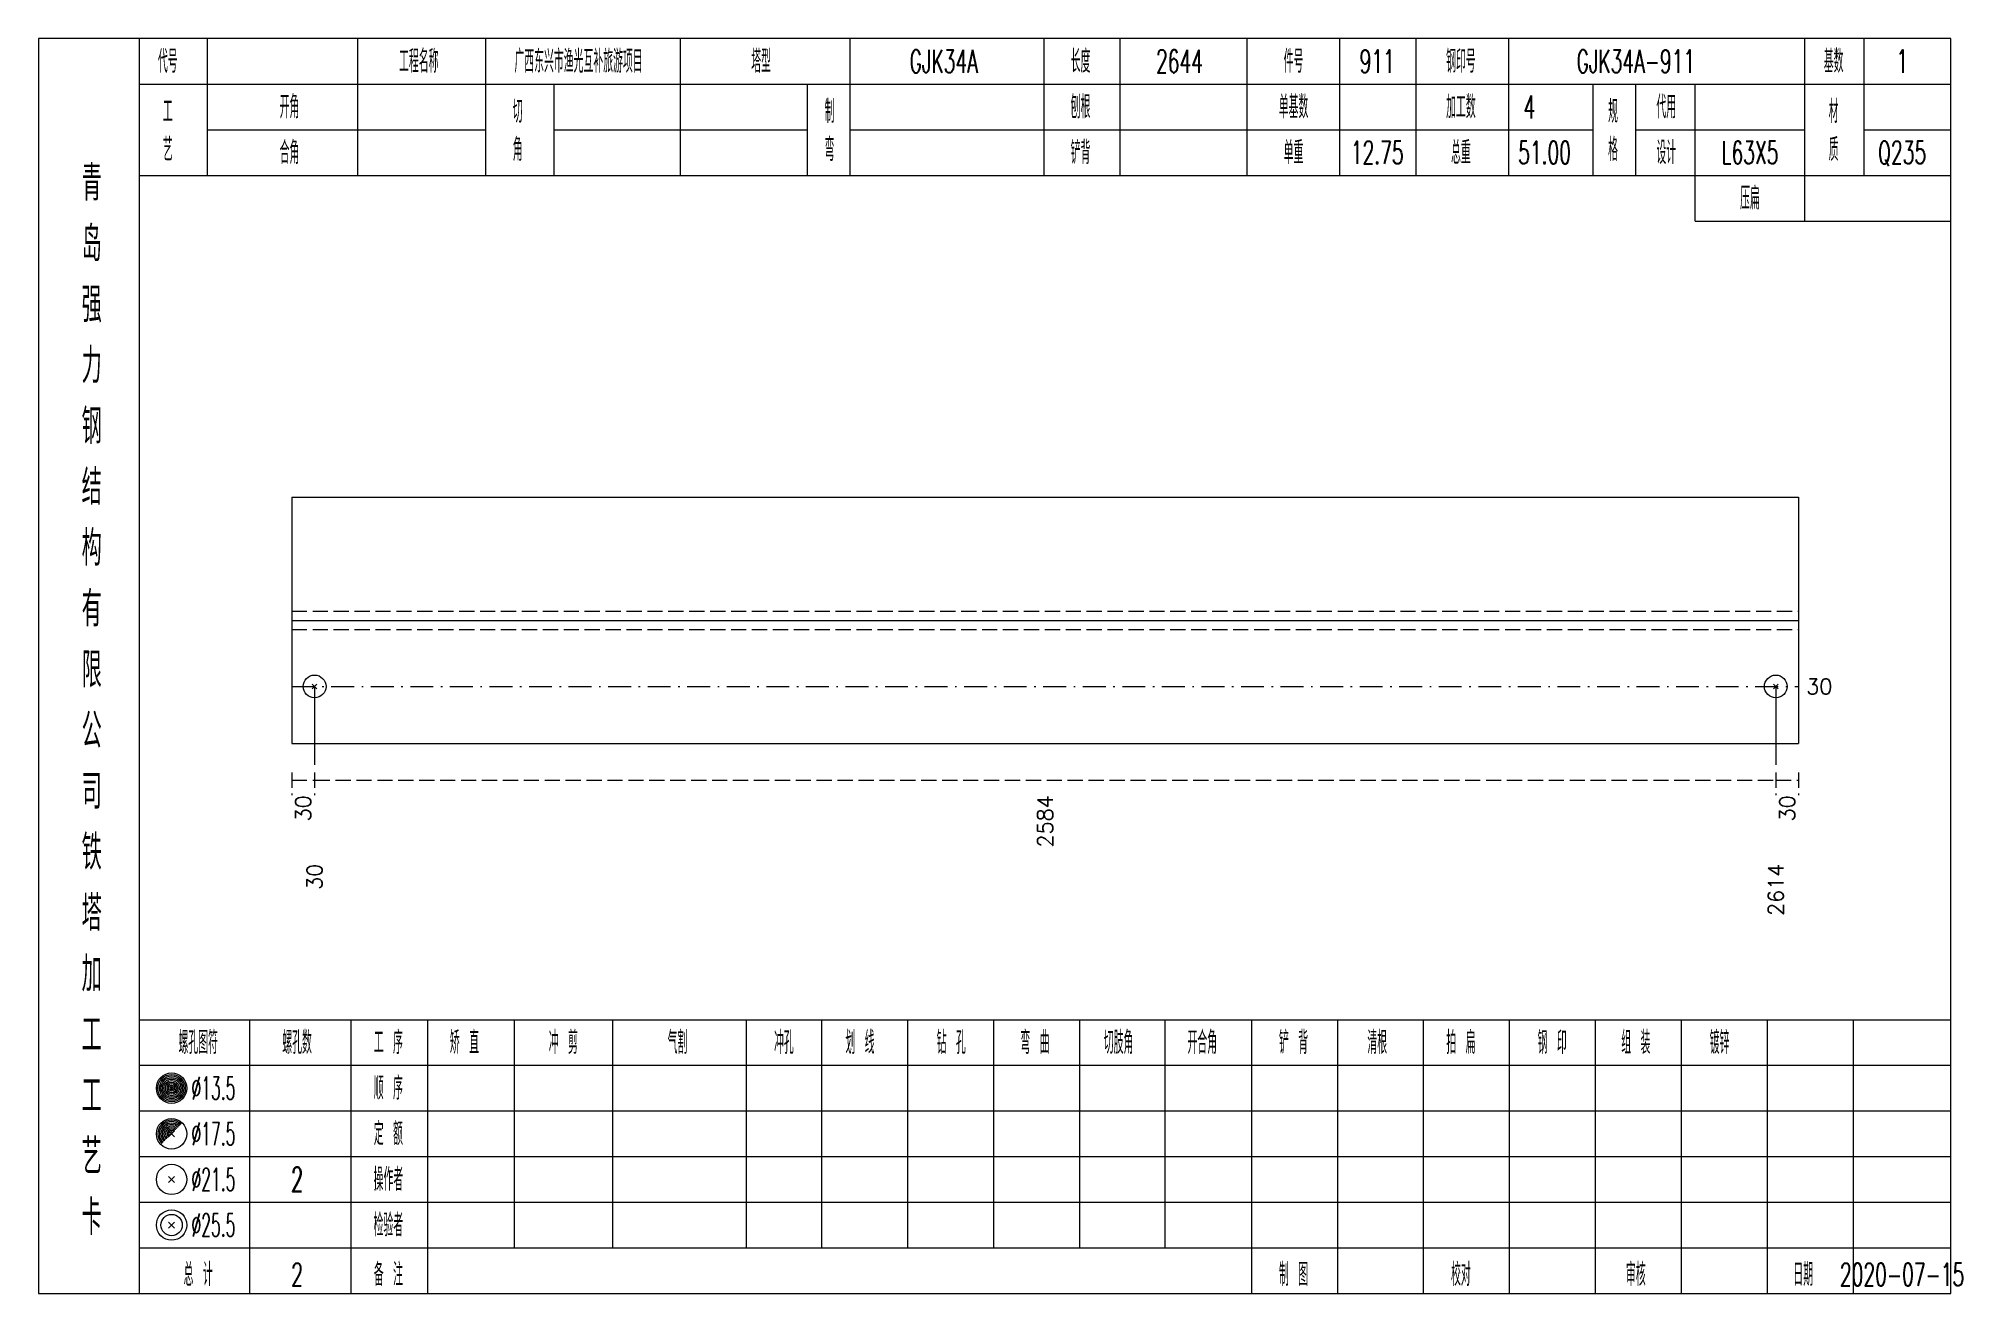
# Model space of a CAD drawing. Extents: x 0 to 2606, y -377 to 6479.
# Drawn here: x 261.4 to 514.3, y 2450 to 2615 of the extents above; entities that cross this region are included whole.
import ezdxf
from ezdxf.enums import TextEntityAlignment as Align

# ---------------------------------------------------------------- set-up
doc = ezdxf.new("R2010")
doc.units = 0
doc.header["$MEASUREMENT"] = 0
doc.linetypes.add('一点画线', pattern=[5.2, 3, -1, 0.2, -1])
doc.linetypes.add('虚线', pattern=[2.75, 2, -0.75])
doc.layers.get('0').update_dxf_attribs({"linetype": 'CONTINUOUS', "lineweight": 25})
doc.layers.add('1', color=7, linetype='CONTINUOUS', lineweight=25)
doc.layers.add('4', color=7, linetype='CONTINUOUS', lineweight=25)
doc.styles.get("Standard").update_dxf_attribs({"font": 'simplex.shx', "width": 0.7, "height": 3, "bigfont": 'gbhzfs.shx'})

msp = doc.modelspace()

# ---------------------------------------------------------------- texts
at = {"color": 7, "linetype": 'Continuous', "lineweight": 13}
msp.add_text('30', height=2, dxfattribs=at).set_placement((493.8, 2529.81), align=Align.MIDDLE_LEFT)
at = {"color": 8, "linetype": 'Continuous', "lineweight": 9}
for s, p in [('30', (296.2, 2515.5)), ('2584', (393.75, 2515.5)), ('30', (491.3, 2515.5))]:
    msp.add_text(s, height=2, rotation=90, dxfattribs=at).set_placement(p, align=Align.MIDDLE_RIGHT)
at = {"layer": '1', "color": 7, "linetype": 'Continuous', "lineweight": 13}
for s, p in [('30', (297.7, 2506.5)), ('2614', (489.8, 2506.5))]:
    msp.add_text(s, height=2, rotation=90, dxfattribs=at).set_placement(p, align=Align.MIDDLE_RIGHT)
at = {"layer": '4', "color": 1, "linetype": 'Continuous', "lineweight": 13}
for s, height, width, p in [('代号', 3, 0.6, (278.4, 2612)), ('工程名称', 3, 0.6, (311.4, 2612)), ('广西东兴市渔光互补旅游项目', 3, 0.6, (332.4, 2612)), ('塔型', 3, 0.6, (356.4, 2612)), ('GJK34A', 3, 0.6, (380.4, 2612)), ('长度', 3, 0.6, (398.4, 2612)), ('2644', 3, 0.6, (411.4, 2612)), ('件号', 3, 0.6, (426.4, 2612)), ('911', 3, 0.6, (437.4, 2612)), ('钢印号', 3, 0.6, (448.4, 2612)), ('GJK34A-911', 3, 0.6, (471.4, 2612)), ('基数', 3, 0.6, (497.4, 2612)), ('1', 3, 0.6, (506.4, 2612)), ('工', 3, 0.6, (278.4, 2605.4)), ('开角', 3, 0.6, (294.4, 2606)), ('切', 3, 0.6, (324.4, 2605.4)), ('制', 3, 0.6, (365.4, 2605.4)), ('刨根', 3, 0.6, (398.4, 2606)), ('单基数', 3, 0.6, (426.4, 2606)), ('加工数', 3, 0.6, (448.4, 2606)), ('4', 3, 0.6, (457.4, 2606)), ('规', 3, 0.6, (468.4, 2605.4)), ('代用', 3, 0.6, (475.4, 2606)), ('材', 3, 0.6, (497.4, 2605.4)), ('艺', 3, 0.6, (278.4, 2600.4)), ('合角', 3, 0.6, (294.4, 2600)), ('角', 3, 0.6, (324.4, 2600.4)), ('弯', 3, 0.6, (365.4, 2600.4)), ('铲背', 3, 0.6, (398.4, 2600)), ('单重', 3, 0.6, (426.4, 2600)), ('12.75', 3, 0.6, (437.4, 2600)), ('总重', 3, 0.6, (448.4, 2600)), ('51.00', 3, 0.6, (459.4, 2600)), ('格', 3, 0.6, (468.4, 2600.4)), ('设计', 3, 0.6, (475.4, 2600)), ('L63X5', 3, 0.6, (486.4, 2600)), ('质', 3, 0.6, (497.4, 2600.4)), ('Q235', 3, 0.6, (506.4, 2600)), ('青', 4.6, 0.8, (268.4, 2596)), ('压扁', 3, 0.6, (486.4, 2594)), ('岛', 4.6, 0.8, (268.4, 2588)), ('强', 4.6, 0.8, (268.4, 2580)), ('力', 4.6, 0.8, (268.4, 2572)), ('钢', 4.6, 0.8, (268.4, 2564)), ('结', 4.6, 0.8, (268.4, 2556)), ('构', 4.6, 0.8, (268.4, 2548)), ('有', 4.6, 0.8, (268.4, 2540)), ('限', 4.6, 0.8, (268.4, 2532)), ('公', 4.6, 0.8, (268.4, 2524)), ('司', 4.6, 0.8, (268.4, 2516)), ('铁', 4.6, 0.8, (268.4, 2508)), ('塔', 4.6, 0.8, (268.4, 2500)), ('加', 4.6, 0.8, (268.4, 2492)), ('工', 4.6, 0.8, (268.4, 2484)), ('螺孔图符', 3, 0.6, (282.4, 2483)), ('螺孔数', 3, 0.6, (295.4, 2483)), ('工 序', 3, 0.6, (307.4, 2483)), ('矫 直', 3, 0.6, (317.4, 2483)), ('冲 剪', 3, 0.6, (330.4, 2483)), ('气割', 3, 0.6, (345.4, 2483)), ('冲孔', 3, 0.6, (359.4, 2483)), ('划 线', 3, 0.6, (369.4, 2483)), ('钻 孔', 3, 0.6, (381.4, 2483)), ('弯 曲', 3, 0.6, (392.4, 2483)), ('切肢角', 3, 0.6, (403.4, 2483)), ('开合角', 3, 0.6, (414.4, 2483)), ('铲 背', 3, 0.6, (426.4, 2483)), ('清根', 3, 0.6, (437.4, 2483)), ('拍 扁', 3, 0.6, (448.4, 2483)), ('钢 印', 3, 0.6, (460.4, 2483)), ('组 装', 3, 0.6, (471.4, 2483)), ('镀锌', 3, 0.6, (482.4, 2483)), ('工', 4.6, 0.8, (268.4, 2476)), ('%%C13.5', 3, 0.5, (284.4, 2477)), ('顺 序', 3, 0.6, (307.4, 2477)), ('%%C17.5', 3, 0.5, (284.4, 2471)), ('定 额', 3, 0.6, (307.4, 2471)), ('艺', 4.6, 0.8, (268.4, 2468)), ('%%C21.5', 3, 0.5, (284.4, 2465)), ('2', 3.2, 0.6, (295.4, 2465)), ('操作者', 3, 0.6, (307.4, 2465)), ('卡', 4.6, 0.8, (268.4, 2460)), ('%%C25.5', 3, 0.5, (284.4, 2459)), ('检验者', 3, 0.6, (307.4, 2459)), ('总 计', 3, 0.6, (282.4, 2452.5)), ('2', 3, 0.6, (295.4, 2452.5)), ('备 注', 3, 0.6, (307.4, 2452.5)), ('制 图', 3, 0.6, (426.4, 2452.5)), ('校对', 3, 0.6, (448.4, 2452.5)), ('审核', 3, 0.6, (471.4, 2452.5)), ('日期', 3, 0.6, (493.4, 2452.5)), ('2020-07-15', 3, 0.6, (506.4, 2452.5))]:
    msp.add_text(s, height=height, dxfattribs=dict(at, width=width)).set_placement(p, align=Align.MIDDLE_CENTER)

# ---------------------------------------------------------------- linework, layer by layer
at = {"color": 7, "linetype": 'Continuous', "lineweight": 18}
for p, q in [((294.7, 2554.69), (294.7, 2522.31)), ((294.7, 2554.69), (492.8, 2554.69)), ((492.8, 2554.69), (492.8, 2522.31)), ((294.7, 2538.5), (492.8, 2538.5))]:
    msp.add_line(p, q, dxfattribs=at)
at = {"color": 1, "linetype": '虚线', "lineweight": 18}
for p, q in [((294.7, 2539.69), (492.8, 2539.69)), ((294.7, 2537.31), (492.8, 2537.31))]:
    msp.add_line(p, q, dxfattribs=at)
at = {"color": 3, "linetype": '一点画线', "lineweight": 13}
msp.add_line((294.7, 2529.81), (492.8, 2529.81), dxfattribs=at)
at = {"color": 7, "linetype": 'Continuous', "lineweight": 13}
for p, q in [((297.7, 2529.81), (297.7, 2519.5)), ((489.8, 2529.81), (489.8, 2519.5))]:
    msp.add_line(p, q, dxfattribs=at)
at = {"color": 8, "linetype": '虚线', "lineweight": 9}
for p, q in [((294.7, 2518.5), (294.7, 2515.5)), ((294.7, 2517.5), (297.7, 2517.5)), ((297.7, 2518.5), (297.7, 2515.5)), ((297.7, 2518.5), (297.7, 2515.5)), ((297.7, 2517.5), (489.8, 2517.5)), ((489.8, 2518.5), (489.8, 2515.5)), ((489.8, 2518.5), (489.8, 2515.5)), ((489.8, 2517.5), (492.8, 2517.5)), ((492.8, 2518.5), (492.8, 2515.5))]:
    msp.add_line(p, q, dxfattribs=at)
at = {"layer": '1', "color": 7, "linetype": 'Continuous', "lineweight": 13}
for p, q in [((297.4, 2529.51), (298, 2530.11)), ((298, 2529.51), (297.4, 2530.11)), ((489.5, 2529.51), (490.1, 2530.11)), ((490.1, 2529.51), (489.5, 2530.11))]:
    msp.add_line(p, q, dxfattribs=at)
at = {"layer": '1', "color": 7, "linetype": 'Continuous', "lineweight": 18}
msp.add_line((294.7, 2522.31), (492.8, 2522.31), dxfattribs=at)
at = {"layer": '1', "color": 7, "linetype": 'Continuous', "lineweight": 13}
for centre in [(297.7, 2529.81), (489.8, 2529.81)]:
    msp.add_circle(centre, 1.5, dxfattribs=at)
at = {"layer": '4', "color": 1, "linetype": 'Continuous', "lineweight": 18}
for p, q in [((274.7, 2450), (274.7, 2615)), ((283.6, 2597), (283.6, 2615)), ((303.4, 2597), (303.4, 2615)), ((320.2, 2597), (320.2, 2615)), ((345.8, 2597), (345.8, 2615)), ((368.1, 2597), (368.1, 2615)), ((393.6, 2597), (393.6, 2615)), ((403.6, 2597), (403.6, 2615)), ((420.3, 2597), (420.3, 2615)), ((432.5, 2597), (432.5, 2615)), ((442.5, 2597), (442.5, 2615)), ((454.7, 2597), (454.7, 2615)), ((493.6, 2591), (493.6, 2615)), ((501.4, 2597), (501.4, 2615)), ((274.7, 2609), (512.8, 2609)), ((329.2, 2597), (329.2, 2609)), ((362.5, 2597), (362.5, 2609)), ((465.8, 2597), (465.8, 2609)), ((471.4, 2597), (471.4, 2609)), ((479.2, 2591), (479.2, 2609)), ((283.6, 2603), (320.2, 2603)), ((329.2, 2603), (362.5, 2603)), ((368.1, 2603), (465.8, 2603)), ((471.4, 2603), (493.6, 2603)), ((501.4, 2603), (512.8, 2603)), ((274.7, 2597), (512.8, 2597)), ((479.2, 2591), (512.8, 2591)), ((274.7, 2486), (512.8, 2486)), ((289.2, 2450), (289.2, 2486)), ((302.5, 2450), (302.5, 2486)), ((312.6, 2450), (312.6, 2486)), ((324, 2456), (324, 2486)), ((336.9, 2456), (336.9, 2486)), ((354.5, 2456), (354.5, 2486)), ((364.4, 2456), (364.4, 2486)), ((375.7, 2456), (375.7, 2486)), ((387, 2456), (387, 2486)), ((398.3, 2456), (398.3, 2486)), ((409.5, 2456), (409.5, 2486)), ((420.9, 2456), (420.9, 2486)), ((432.2, 2456), (432.2, 2486)), ((443.5, 2456), (443.5, 2486)), ((454.8, 2456), (454.8, 2486)), ((466.1, 2456), (466.1, 2486)), ((477.4, 2456), (477.4, 2486)), ((488.7, 2456), (488.7, 2486)), ((500, 2456), (500, 2486)), ((274.7, 2480), (512.8, 2480)), ((274.7, 2474), (512.8, 2474)), ((274.7, 2468), (512.8, 2468)), ((274.7, 2462), (512.8, 2462)), ((274.7, 2456), (512.8, 2456)), ((420.9, 2450), (420.9, 2456)), ((432.2, 2450), (432.2, 2456)), ((443.5, 2450), (443.5, 2456)), ((454.8, 2450), (454.8, 2456)), ((466.1, 2450), (466.1, 2456)), ((477.4, 2450), (477.4, 2456)), ((488.7, 2450), (488.7, 2456)), ((500, 2450), (500, 2456))]:
    msp.add_line(p, q, dxfattribs=at)
at = {"layer": '4', "color": 7, "linetype": 'Continuous', "lineweight": 13}
for p, q in [((278.7, 2476.8), (279.1, 2477.2)), ((279.1, 2476.8), (278.7, 2477.2)), ((278.5, 2464.6), (279.3, 2465.4)), ((279.3, 2464.6), (278.5, 2465.4)), ((278.5, 2458.6), (279.3, 2459.4)), ((279.3, 2458.6), (278.5, 2459.4))]:
    msp.add_line(p, q, dxfattribs=at)
at = {"layer": '4', "color": 7, "linetype": 'Continuous', "lineweight": 0}
for p, q in [((278.5, 2470.6), (279.3, 2471.4)), ((278.5, 2471.4), (279.3, 2470.6))]:
    msp.add_line(p, q, dxfattribs=at)
at = {"layer": '4', "color": 1, "linetype": 'Continuous', "lineweight": 18}
msp.add_lwpolyline([(261.4, 2615), (261.4, 2450), (512.8, 2450), (512.8, 2615)], close=True, dxfattribs=at)
at = {"layer": '4', "color": 7, "linetype": 'Continuous', "lineweight": 13}
for centre, radius in [((278.9, 2477), 2), ((278.9, 2477), 1.8), ((278.9, 2477), 1.6), ((278.9, 2477), 1.4), ((278.9, 2477), 1.2), ((278.9, 2477), 1), ((278.9, 2477), 0.8), ((278.9, 2477), 0.6), ((278.9, 2477), 0.4), ((278.9, 2477), 0.2), ((278.9, 2471), 2), ((278.9, 2465), 2), ((278.9, 2459), 2), ((278.9, 2459), 1.4)]:
    msp.add_circle(centre, radius, dxfattribs=at)
for radius in [1.8, 1.6, 1.4, 1.2, 1, 0.8, 0.6, 0.4, 0.2]:
    msp.add_arc((278.9, 2471), radius, 45, 225, dxfattribs=at)

msp.set_redraw_order([(e.dxf.handle, doc.entitydb.next_handle()) for e in msp.query("TEXT MTEXT ATTDEF DIMENSION ARC_DIMENSION")])  # texts and dimensions are drawn at this point

doc.saveas('drawing.dxf')
